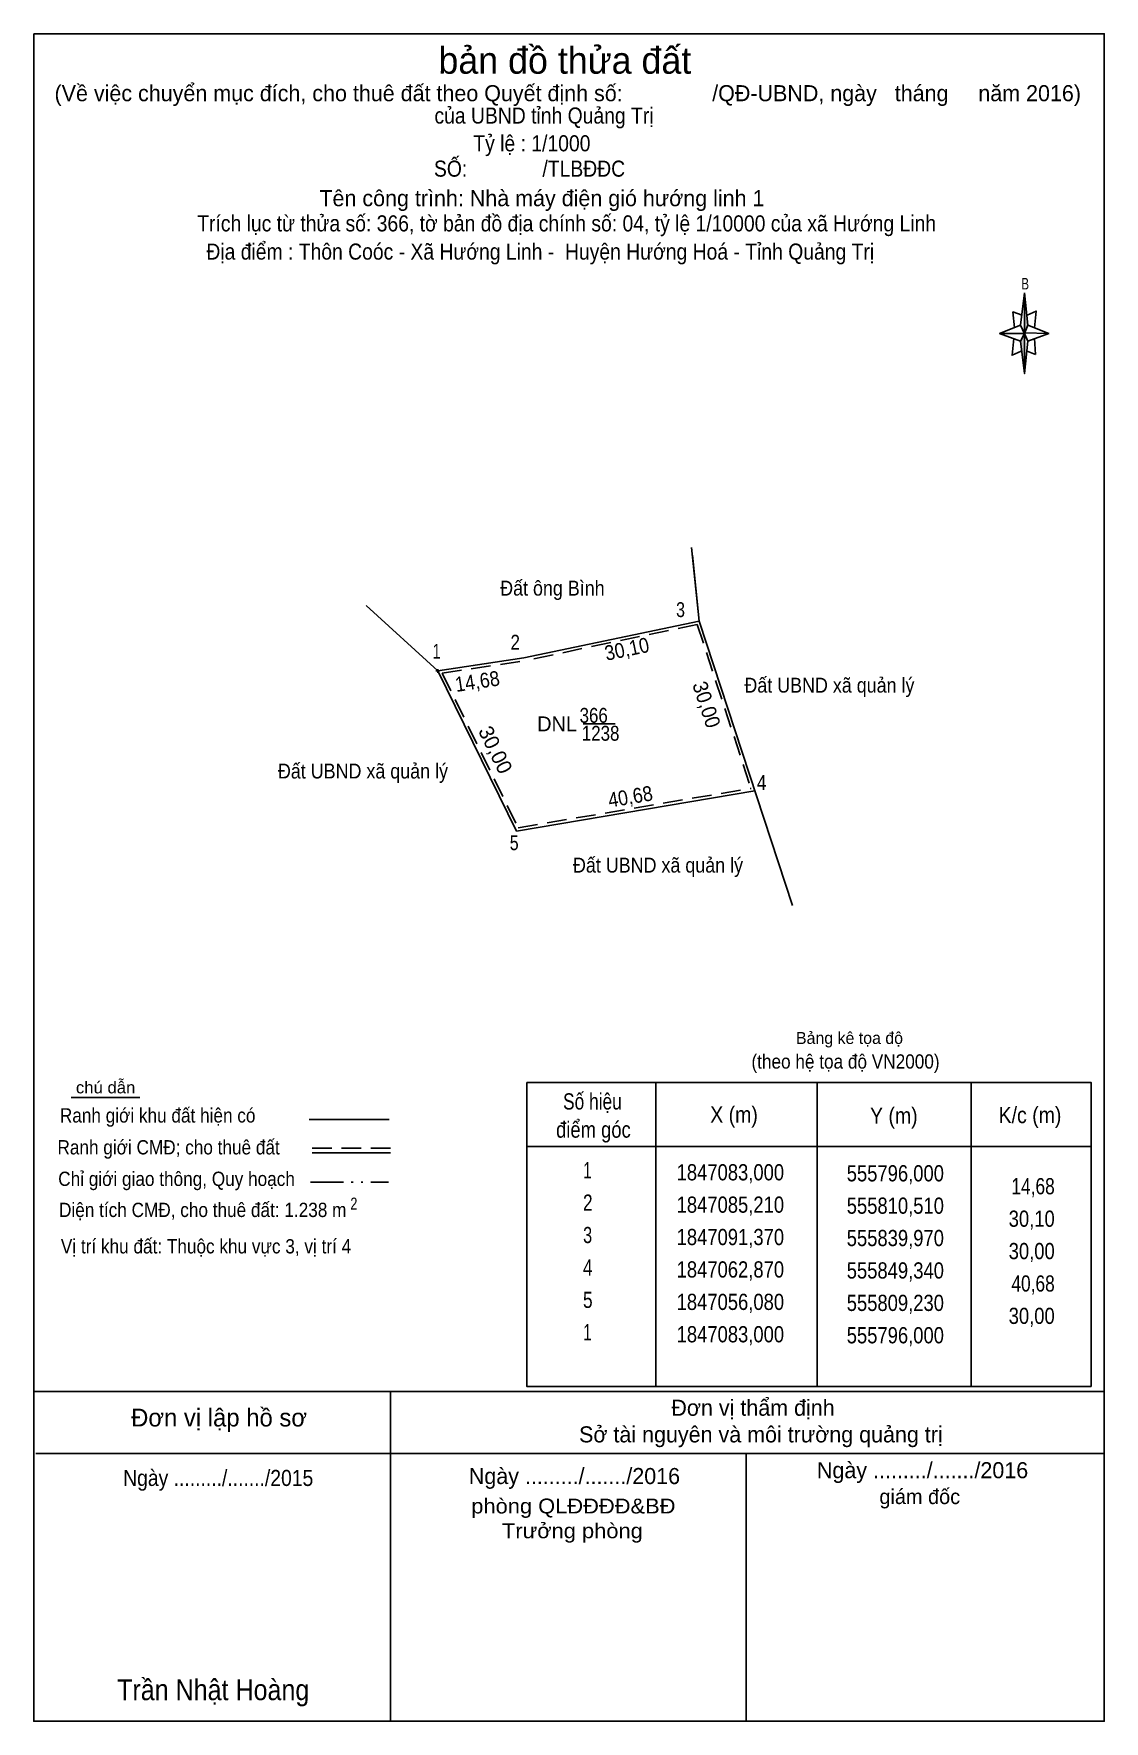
# Model space of a CAD drawing. Header units: metres. Extents: x 555728 to 556758, y 1846906 to 1847193.
# Drawn here: x 555728.1 to 555908.1, y 1846906.5 to 1847190.1 of the extents above; entities that cross this region are included whole.
import ezdxf
from ezdxf.enums import TextEntityAlignment as Align

# ---------------------------------------------------------------- set-up
doc = ezdxf.new("R2010")
doc.units = ezdxf.units.M
doc.header["$LTSCALE"] = 1.1
doc.linetypes.add('DASH_DOUBLE_DOT', pattern=[9.2, 5, -1.2, 0.3, -1.2, 0.3, -1.2])
doc.linetypes.add('MEDIUM_DASHED', pattern=[4.5, 3, -1.5])
doc.layers.add('10', color=7, linetype='Continuous', lineweight=25)

msp = doc.modelspace()

# ---------------------------------------------------------------- texts
at = {"layer": '10'}
for s, height, p in [('bản đồ thửa đất', 4.5, (555817.38, 1847183.36)), ('(Về việc chuyển mục đích, cho thuê đất theo Quyết định số:               /QĐ-UBND, ngày   tháng     năm 2016)', 2.7, (555817.87, 1847178.74)), ('Tên công trình: Nhà máy điện gió hướng linh 1', 2.7, (555813.53, 1847161.1)), ('DNL', 2.5, (555816.075, 1847072.85)), ('Bảng kê tọa độ', 2, (555865.245, 1847020.31)), ('Đơn vị lập hồ sơ', 3, (555759.24, 1846956.02)), ('Đơn vị thẩm định', 2.7, (555849.02, 1846957.82)), ('Sở tài nguyên và môi trường quảng trị', 2.7, (555850.345, 1846953.34)), ('Ngày ........./......./2016', 2.7, (555818.995, 1846946.34)), ('Ngày ........./......./2016', 2.7, (555877.525, 1846947.32)), ('giám đốc', 2.5, (555877.06, 1846942.98))]:
    msp.add_text(s, height=height, dxfattribs=at).set_placement(p, align=Align.CENTER)
for s, height, width, p in [('của UBND tỉnh Quảng Trị', 2.7, 0.9, (555813.88, 1847174.98)), ('Tỷ lệ : 1/1000', 2.7, 0.9, (555811.84, 1847170.32)), ('SỐ:              /TLBĐĐC', 2.7, 0.9, (555811.445, 1847166.06)), ('Trích lục từ thửa số: 366, tờ bản đồ địa chính số: 04, tỷ lệ 1/10000 của xã Hướng Linh', 2.7, 0.9, (555817.685, 1847156.86)), ('Địa điểm : Thôn Coóc - Xã Hướng Linh -  Huyện Hướng Hoá - Tỉnh Quảng Trị ', 2.7, 0.9, (555813.7, 1847152.12)), ('B', 1.929, 0.75, (555894.785, 1847147.1)), ('Đất ông Bình', 2.5, 0.9, (555815.29, 1847095.66)), ('Đất UBND xã quản lý', 2.5, 0.9, (555861.865, 1847079.35)), ('366', 2.5, 0.85, (555822.23, 1847074.28)), ('1238', 2.5, 0.85, (555823.4, 1847071.27)), ('Đất UBND xã quản lý', 2.5, 0.9, (555783.435, 1847064.92)), ('Đất UBND xã quản lý', 2.5, 0.9, (555833.045, 1847049.11)), ('(theo hệ tọa độ VN2000)', 2.4, 0.9, (555864.575, 1847016.16)), ('chú dẫn', 2, 1.05, (555740.17, 1847012)), ('Số hiệu', 2.722, 0.8, (555822.02, 1847009.29)), ('Ranh giới khu đất hiện có ', 2.4, 0.9, (555749.32, 1847007.1)), ('điểm góc', 2.722, 0.85, (555822.185, 1847004.55)), ('X (m)', 2.722, 0.9, (555845.83, 1847007.08)), ('Y (m)', 2.722, 0.9, (555872.7, 1847006.9)), ('K/c (m)', 2.722, 0.9, (555895.595, 1847007)), ('Ranh giới CMĐ; cho thuê đất ', 2.4, 0.9, (555751.16, 1847001.74)), ('Chỉ giới giao thông, Quy hoạch', 2.4, 0.9, (555752.095, 1846996.44)), (' 1', 2.722, 0.7, (555820.825, 1846997.72)), ('1847083,000', 2.722, 0.85, (555845.21, 1846997.38)), ('555796,000', 2.722, 0.85, (555872.95, 1846997.21)), ('Diện tích CMĐ, cho thuê đất: 1.238 m', 2.4, 0.9, (555756.495, 1846991.22)), ('2', 2, 0.8, (555781.91, 1846992.48)), (' 2', 2.722, 0.8, (555820.835, 1846992.28)), ('1847085,210', 2.722, 0.85, (555845.21, 1846991.94)), ('555810,510', 2.722, 0.85, (555872.95, 1846991.77)), ('Vị trí khu đất: Thuộc khu vực 3, vị trí 4', 2.4, 0.9, (555757.05, 1846985.1)), (' 3', 2.722, 0.75, (555820.835, 1846986.84)), ('1847091,370', 2.722, 0.85, (555845.21, 1846986.5)), ('555839,970', 2.722, 0.85, (555872.95, 1846986.33)), (' 4', 2.722, 0.8, (555820.825, 1846981.39)), ('1847062,870', 2.722, 0.85, (555845.21, 1846981.05)), ('555849,340', 2.722, 0.85, (555872.95, 1846980.88)), (' 5', 2.722, 0.8, (555820.835, 1846975.94)), ('1847056,080', 2.722, 0.85, (555845.21, 1846975.6)), ('555809,230', 2.722, 0.85, (555872.95, 1846975.43)), (' 1', 2.722, 0.7, (555820.825, 1846970.5)), ('1847083,000', 2.722, 0.85, (555845.21, 1846970.16)), ('555796,000', 2.722, 0.85, (555872.95, 1846969.99)), ('Ngày ........./......./2015', 2.7, 0.9, (555759.1, 1846946.02)), ('phòng QLĐĐĐĐ&BĐ', 2.5, 1.1, (555818.815, 1846941.4)), ('Trưởng phòng', 2.5, 1.1, (555818.65, 1846937.24)), ('Trần Nhật Hoàng', 3.5, 0.9, (555758.26, 1846910.02))]:
    msp.add_text(s, height=height, dxfattribs=dict(at, width=width)).set_placement(p, align=Align.CENTER)
for s, height, width, p in [(' 3', 2.5, 0.8, (555837.58, 1847092.05)), (' 1', 2.5, 0.75, (555796.51, 1847085.04)), (' 2', 2.5, 0.85, (555809.83, 1847086.57)), (' 4', 2.5, 0.85, (555851.26, 1847063)), (' 5', 2.5, 0.8, (555809.61, 1847052.87)), ('14,68', 2.722, 0.8, (555899.75, 1846995.04)), ('30,10', 2.722, 0.85, (555899.75, 1846989.58)), ('30,00', 2.722, 0.85, (555899.75, 1846984.14)), ('40,68', 2.722, 0.8, (555899.75, 1846978.69)), ('30,00', 2.722, 0.85, (555899.75, 1846973.25))]:
    msp.add_text(s, height=height, dxfattribs=dict(at, width=width)).set_placement(p, align=Align.RIGHT)
for s, rotation, width, p in [('30,10', 11.81, 0.9, (555828.069, 1847085.466)), ('14,68', 8.66, 0.9, (555802.852, 1847080.018)), ('30,00', 288.199, 0.95, (555840.022, 1847076.95)), ('40,68', 9.608, 0.9, (555828.601, 1847060.643))]:
    msp.add_text(s, height=2.5, rotation=rotation, dxfattribs=dict(at, width=width)).set_placement(p, align=Align.CENTER)
msp.add_text('30,00', height=2.5, rotation=296.172, dxfattribs=at).set_placement((555804.592, 1847069.191), align=Align.CENTER)

# ---------------------------------------------------------------- hatches: boundary and pattern name
at = {"layer": '10'}
for points in [[(555894.69, 1847146.54), (555895.25, 1847141.08), (555894.69, 1847139.68)], [(555894.69, 1847139.68), (555894.69, 1847132.96), (555893.99, 1847138.42)]]:
    msp.add_hatch(color=256, dxfattribs=at).paths.add_polyline_path(points)

# ---------------------------------------------------------------- linework, layer by layer
for p, q in [((555893.99, 1847141.08), (555894.69, 1847146.54)), ((555895.25, 1847141.08), (555898.75, 1847139.68)), ((555893.99, 1847138.42), (555890.49, 1847139.68)), ((555895.25, 1847138.42), (555894.69, 1847132.96)), ((555896.37, 1847138.84), (555896.51, 1847136.18)), ((555896.51, 1847136.18), (555895.11, 1847136.74)), ((555838.69, 1847103.74), (555839.97, 1847091.37)), ((555839.97, 1847091.37), (555855.68, 1847043.58)), ((555796.31, 1847083), (555795.69, 1847083)), ((555796.31, 1847083), (555795.69, 1847083)), ((555796, 1847082.69), (555796, 1847083.31)), ((555796, 1847082.69), (555796, 1847083.31)), ((555796, 1847083), (555809.23, 1847056.08)), ((555820.44, 1847074.1), (555825.83, 1847074.1)), ((555809.23, 1847056.08), (555849.34, 1847062.87)), ((555832.69, 1847013.84), (555832.69, 1846962.76)), ((555859.83, 1847013.84), (555859.83, 1846962.76)), ((555885.69, 1847013.84), (555885.69, 1846962.76)), ((555745.92, 1847011.32), (555734.38, 1847011.32)), ((555774.38, 1847007.6), (555787.84, 1847007.6)), ((555774.88, 1847002), (555788.06, 1847002)), ((555810.97, 1847003.08), (555905.85, 1847003.08)), ((555728.08, 1846961.88), (555908.08, 1846961.88)), ((555788.08, 1846961.88), (555788.08, 1846906.48)), ((555728.42, 1846951.46), (555908.02, 1846951.46)), ((555847.88, 1846951.46), (555847.88, 1846906.48))]:
    msp.add_line(p, q, dxfattribs=at)
at = {"layer": '10', "linetype": 'MEDIUM_DASHED'}
for p, q in [((555839.64, 1847090.79), (555810.61, 1847084.72)), ((555839.64, 1847090.79), (555848.69, 1847063.26)), ((555796.75, 1847082.61), (555810.59, 1847084.72)), ((555796.75, 1847082.61), (555809.52, 1847056.63)), ((555809.52, 1847056.63), (555848.69, 1847063.26)), ((555774.88, 1847002.8), (555788.48, 1847002.8))]:
    msp.add_line(p, q, dxfattribs=at)
at = {"layer": '10', "linetype": 'DASH_DOUBLE_DOT'}
msp.add_line((555774.64, 1846997.06), (555787.72, 1846997.06), dxfattribs=at)
at = {"layer": '10'}
for points in [[(555728.08, 1847190.08), (555908.08, 1847190.08), (555908.08, 1846906.48), (555728.08, 1846906.48)], [(555894.69, 1847146.54), (555895.25, 1847141.08), (555894.69, 1847139.68)], [(555894.69, 1847139.68), (555890.49, 1847139.68), (555893.99, 1847141.08), (555895.25, 1847138.42), (555898.75, 1847139.68), (555894.69, 1847139.82)], [(555894.69, 1847139.68), (555894.69, 1847132.96), (555893.99, 1847138.42)], [(555810.97, 1847013.84), (555905.85, 1847013.84), (555905.85, 1846962.76), (555810.97, 1846962.76)]]:
    msp.add_lwpolyline(points, close=True, dxfattribs=at)
for points in [[(555894.69, 1847139.68), (555893.99, 1847141.08), (555890.49, 1847139.68)], [(555894.27, 1847142.76), (555892.73, 1847143.32), (555893.01, 1847140.66)], [(555895.11, 1847142.76), (555896.65, 1847143.46), (555896.37, 1847140.66)], [(555892.87, 1847138.84), (555892.59, 1847136.04), (555894.13, 1847136.74)], [(555894.69, 1847139.68), (555895.25, 1847138.42), (555898.75, 1847139.68)], [(555838.82, 1847102.44), (555839.97, 1847091.37), (555810.51, 1847085.21)], [(555784, 1847094), (555796, 1847083), (555810.51, 1847085.21)], [(555784, 1847094), (555796, 1847083), (555810.51, 1847085.21)]]:
    msp.add_lwpolyline(points, dxfattribs=at)

msp.set_redraw_order([(e.dxf.handle, doc.entitydb.next_handle()) for e in msp.query("TEXT MTEXT ATTDEF DIMENSION ARC_DIMENSION")])  # texts and dimensions are drawn at this point

doc.saveas('drawing.dxf')
